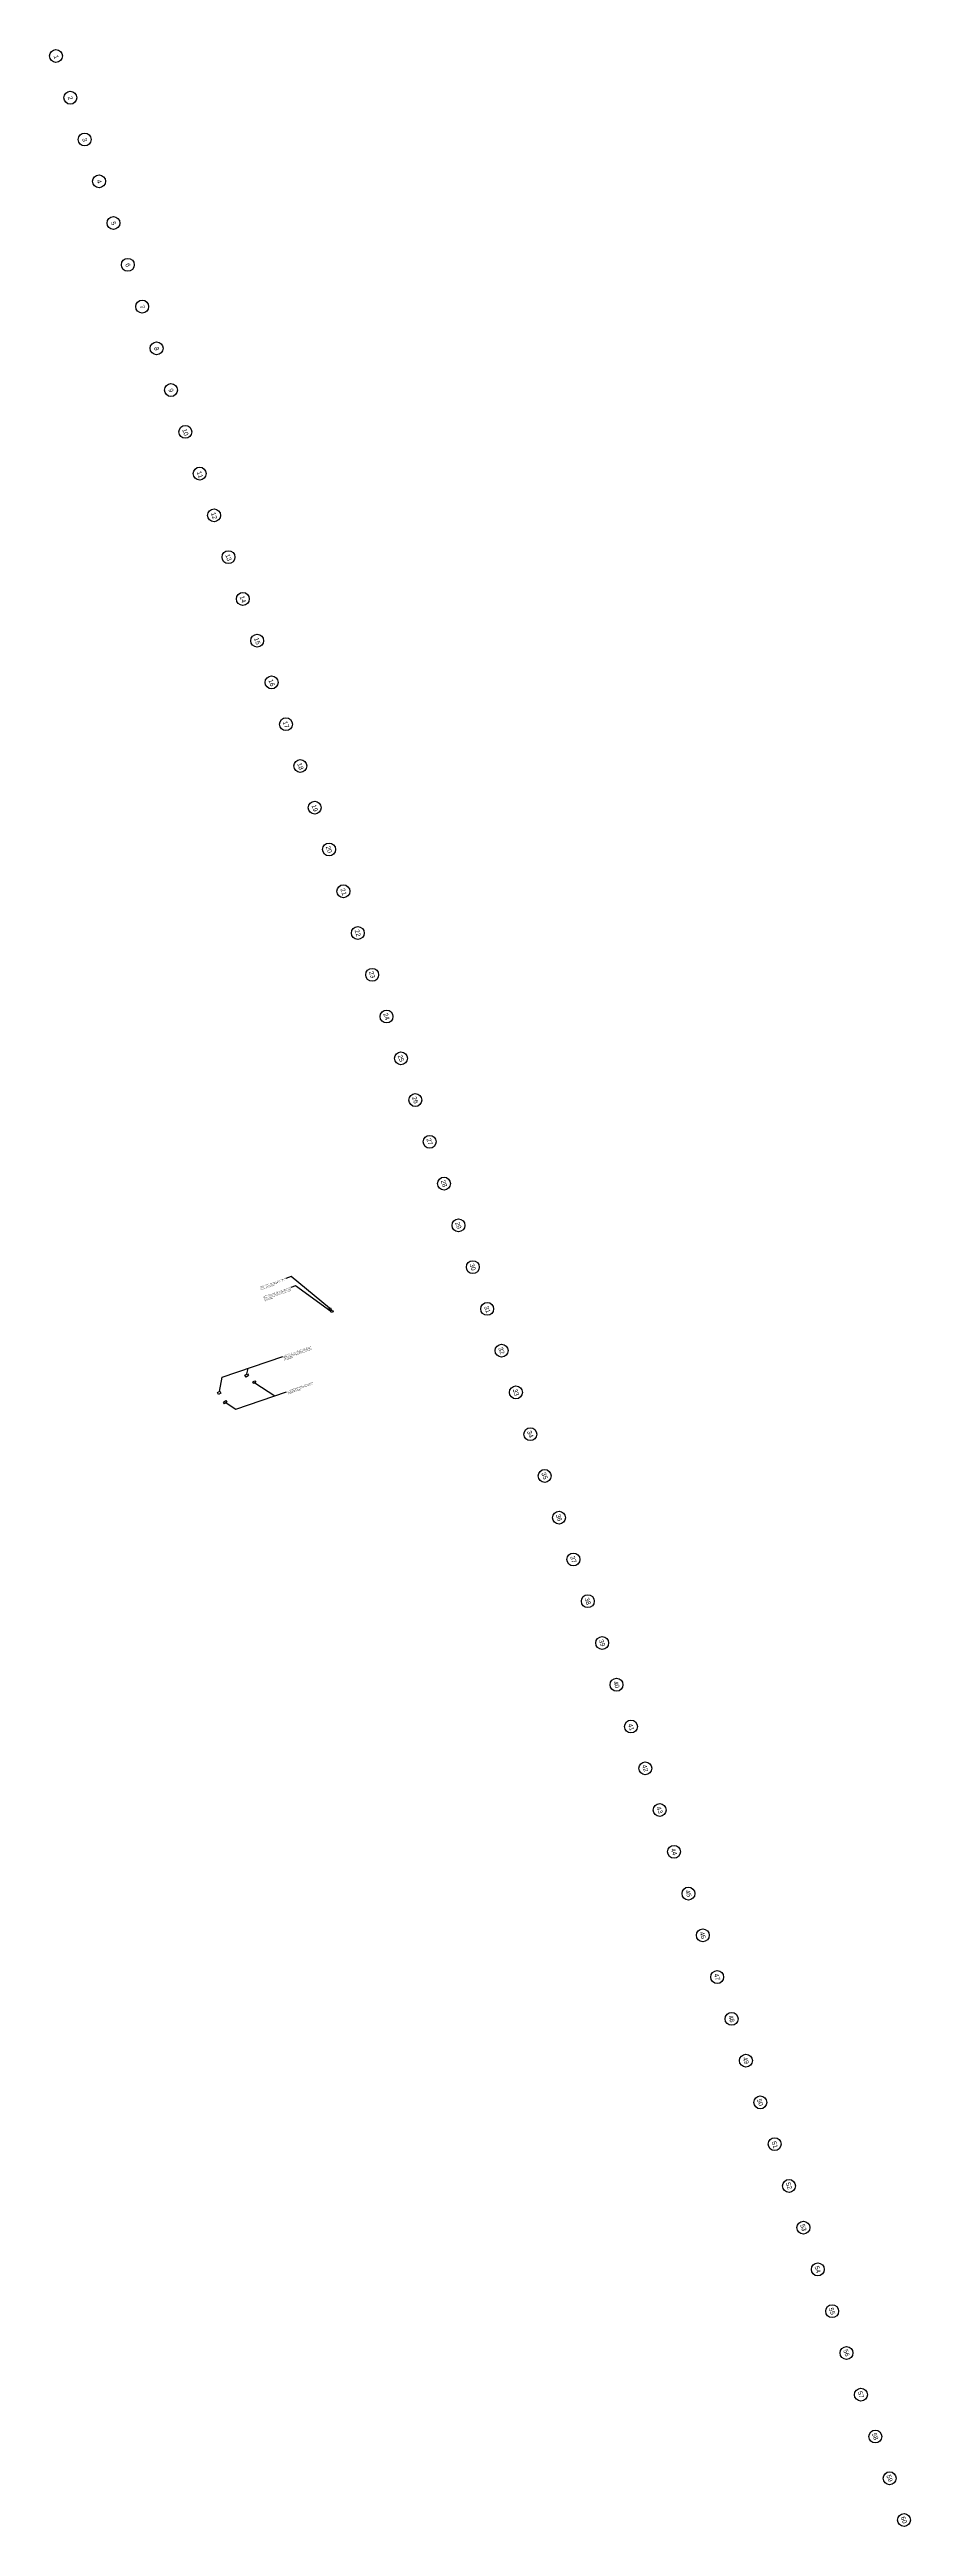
# Model space of a CAD drawing. Extents: x 809500 to 809734, y 818723 to 819396.
import ezdxf

# ---------------------------------------------------------------- set-up
doc = ezdxf.new("R2010")
doc.units = 0
doc.layers.add('MMH040__', color=7, linetype='Continuous')

msp = doc.modelspace()

# ---------------------------------------------------------------- linework, layer by layer
at = {"layer": 'MMH040__'}
for p, q in [((809565.8, 819062.31), (809564.41, 819061.83)), ((809576.23, 819053.78), (809565.8, 819062.31)), ((809567.02, 819059.8), (809565.71, 819059.35)), ((809576.57, 819052.87), (809567.02, 819059.8)), ((809547.07, 819034.95), (809563.55, 819040.62)), ((809546.3, 819031.13), (809547.07, 819034.95)), ((809553.79, 819035.86), (809554.09, 819037.36)), ((809548.12, 819028.06), (809550.81, 819026.31)), ((809550.81, 819026.31), (809564.57, 819031.05)), ((809555.96, 819033.44), (809561.33, 819029.94))]:
    msp.add_line(p, q, dxfattribs=at)
for points in [[(809576.66, 819053.35), (809576.29, 819053.23), (809576.12, 819053.74), (809576.48, 819053.87)], [(809576.53, 819053.01), (809577.07, 819053.2), (809577.23, 819052.74), (809576.68, 819052.55)], [(809553.26, 819035.52), (809553.91, 819035.93), (809554.24, 819035.41), (809553.58, 819035)], [(809555.41, 819033.68), (809555.95, 819034.02), (809556.21, 819033.6), (809555.68, 819033.26)], [(809545.75, 819030.79), (809546.4, 819031.19), (809546.73, 819030.66), (809546.08, 819030.25)], [(809547.4, 819028.21), (809548.04, 819028.61), (809548.3, 819028.18), (809547.67, 819027.78)]]:
    msp.add_lwpolyline(points, close=True, dxfattribs=at)
for centre in [(809501.89, 819393.93), (809505.79, 819382.58), (809509.7, 819371.24), (809513.61, 819359.89), (809517.51, 819348.54), (809521.42, 819337.2), (809525.33, 819325.85), (809529.23, 819314.51), (809533.14, 819303.16), (809537.05, 819291.81), (809540.95, 819280.47), (809544.86, 819269.12), (809548.77, 819257.77), (809552.68, 819246.43), (809556.58, 819235.08), (809560.49, 819223.74), (809564.4, 819212.39), (809568.3, 819201.04), (809572.21, 819189.7), (809576.12, 819178.35), (809580.02, 819167), (809583.93, 819155.66), (809587.84, 819144.31), (809591.74, 819132.97), (809595.65, 819121.62), (809599.56, 819110.27), (809603.46, 819098.93), (809607.37, 819087.58), (809611.28, 819076.23), (809615.18, 819064.89), (809619.09, 819053.54), (809623, 819042.2), (809626.9, 819030.85), (809630.81, 819019.5), (809634.72, 819008.16), (809638.62, 818996.81), (809642.53, 818985.46), (809646.44, 818974.12), (809650.35, 818962.77), (809654.25, 818951.43), (809658.16, 818940.08), (809662.07, 818928.73), (809665.97, 818917.39), (809669.88, 818906.04), (809673.79, 818894.69), (809677.69, 818883.35), (809681.6, 818872), (809685.51, 818860.66), (809689.41, 818849.31), (809693.32, 818837.96), (809697.23, 818826.62), (809701.13, 818815.27), (809705.04, 818803.93), (809708.95, 818792.58), (809712.85, 818781.23), (809716.76, 818769.89), (809720.67, 818758.54), (809724.57, 818747.19), (809728.48, 818735.85), (809732.39, 818724.5)]:
    msp.add_circle(centre, 1.75, dxfattribs=at)

# ---------------------------------------------------------------- texts
for s, height, rotation, p in [('1', 1.25, 288.99996, (809501.22, 819393.93)), ('2', 1.25, 288.99996, (809505.07, 819382.76)), ('3', 1.25, 288.99996, (809508.98, 819371.41)), ('4', 1.25, 288.99996, (809512.88, 819360.07)), ('5', 1.25, 288.99996, (809516.79, 819348.72)), ('6', 1.25, 288.99996, (809520.69, 819337.38)), ('7', 1.25, 288.99996, (809524.6, 819326.03)), ('8', 1.25, 288.99996, (809528.51, 819314.68)), ('9', 1.25, 288.99996, (809532.42, 819303.34)), ('10', 1.25, 288.99996, (809536.17, 819292.43)), ('11', 1.25, 288.99996, (809540.14, 819280.9)), ('12', 1.25, 288.99996, (809543.99, 819269.73)), ('13', 1.25, 288.99996, (809547.89, 819258.39)), ('14', 1.25, 288.99996, (809551.8, 819247.05)), ('15', 1.25, 288.99996, (809555.71, 819235.69)), ('16', 1.25, 288.99996, (809559.61, 819224.35)), ('17', 1.25, 288.99996, (809563.52, 819213.01)), ('18', 1.25, 288.99996, (809567.43, 819201.66)), ('19', 1.25, 288.99996, (809571.33, 819190.31)), ('20', 1.25, 288.99996, (809575.2, 819179.08)), ('21', 1.25, 288.99996, (809579.17, 819167.55)), ('22', 1.25, 288.99996, (809583.02, 819156.38)), ('23', 1.25, 288.99996, (809586.92, 819145.04)), ('24', 1.25, 288.99996, (809590.83, 819133.7)), ('25', 1.25, 288.99996, (809594.74, 819122.34)), ('26', 1.25, 288.99996, (809598.64, 819111)), ('27', 1.25, 288.99996, (809602.55, 819099.66)), ('28', 1.25, 288.99996, (809606.46, 819088.31)), ('29', 1.25, 288.99996, (809610.36, 819076.96)), ('SUSPENSION OF PA SUPPLY FROM PAU-508', 0.25, 19, (809557.39, 819059.3)), ('WHILE CONNECTING THE NEW AIR DUCT', 0.25, 19, (809557.51, 819058.94)), ('30', 1.25, 288.99996, (809614.27, 819065.62)), ('TO EXISTING AIR DUCT', 0.25, 19, (809557.63, 819058.59)), ('CLOSE THE EXISTING ISOLATING VALVES THEN', 0.25, 19, (809558.29, 819056.67)), ('DRAIN OFF THE CHILLED WATER AT TERMINAL', 0.25, 19, (809558.41, 819056.31)), ('SIDE BEFORE THE MODIFICATION OF CHILLED', 0.25, 19, (809558.54, 819055.96)), ('WATER PIPES.', 0.25, 19, (809558.66, 819055.6)), ('31', 1.25, 288.99996, (809618.24, 819054.09)), ('CLOSE THE EXISTING ISOLATING VALVES THEN', 0.25, 19, (809563.66, 819040.55)), ('DRAIN OFF THE CHILLED WATER AT TERMINAL', 0.25, 19, (809563.78, 819040.19)), ('SIDE BEFORE THE MODIFICATION OF CHILLED', 0.25, 19, (809563.9, 819039.84)), ('WATER PIPES.', 0.25, 19, (809564.02, 819039.48)), ('32', 1.25, 288.99996, (809622.08, 819042.92)), ('SUSPENSION OF PA SUPPLY FROM PAU-507', 0.25, 19, (809564.68, 819030.99)), ('WHILE CONNECTING THE NEW AIR DUCTS', 0.25, 19, (809564.8, 819030.63)), ('TO EXISTING AIR DUCT', 0.25, 19, (809564.92, 819030.28)), ('33', 1.25, 288.99996, (809625.99, 819031.57)), ('34', 1.25, 288.99996, (809629.9, 819020.23)), ('35', 1.25, 288.99996, (809633.8, 819008.88)), ('36', 1.25, 288.99996, (809637.71, 818997.54)), ('37', 1.25, 288.99996, (809641.62, 818986.19)), ('38', 1.25, 288.99996, (809645.52, 818974.85)), ('39', 1.25, 288.99996, (809649.43, 818963.5)), ('40', 1.25, 288.99996, (809653.34, 818952.16)), ('41', 1.25, 288.99996, (809657.31, 818940.63)), ('42', 1.25, 288.99996, (809661.15, 818929.46)), ('43', 1.25, 288.99996, (809665.06, 818918.11)), ('44', 1.25, 288.99996, (809668.96, 818906.77)), ('45', 1.25, 288.99996, (809672.87, 818895.42)), ('46', 1.25, 288.99996, (809676.78, 818884.08)), ('47', 1.25, 288.99996, (809680.68, 818872.73)), ('48', 1.25, 288.99996, (809684.59, 818861.38)), ('49', 1.25, 288.99996, (809688.5, 818850.04)), ('50', 1.25, 288.99996, (809692.4, 818838.69)), ('51', 1.25, 288.99996, (809696.37, 818827.16)), ('52', 1.25, 288.99996, (809700.22, 818816)), ('53', 1.25, 288.99996, (809704.13, 818804.65)), ('54', 1.25, 288.99996, (809708.03, 818793.31)), ('55', 1.25, 288.99996, (809711.94, 818781.96)), ('56', 1.25, 288.99996, (809715.85, 818770.62)), ('57', 1.25, 288.99996, (809719.75, 818759.27)), ('58', 1.25, 288.99996, (809723.66, 818747.92)), ('59', 1.25, 288.99996, (809727.57, 818736.57)), ('60', 1.25, 288.99996, (809731.47, 818725.23))]:
    msp.add_text(s, height=height, rotation=rotation, dxfattribs=at).set_placement(p)

doc.saveas('drawing.dxf')
